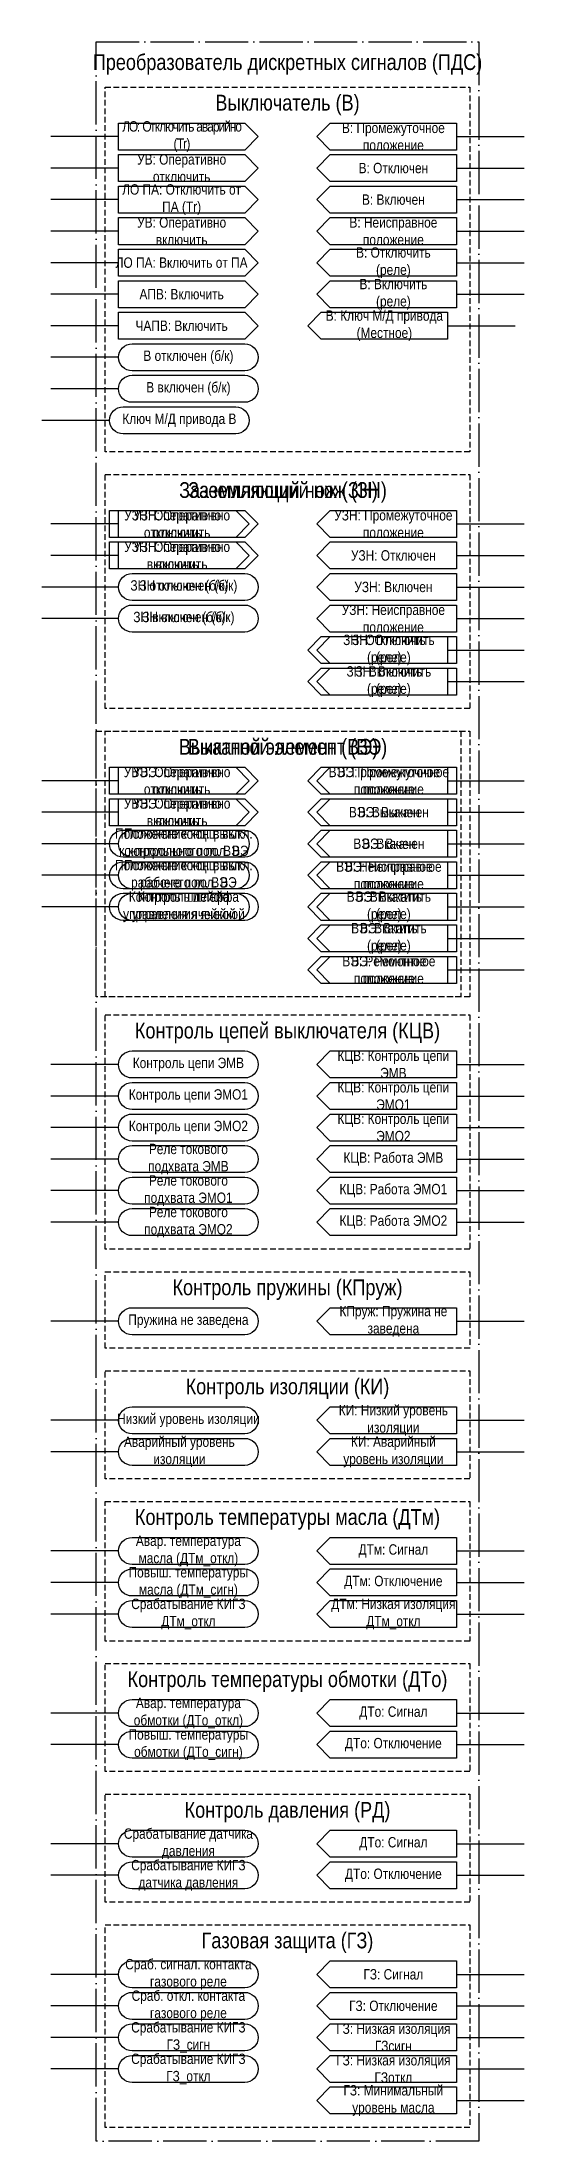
# Model space of a CAD drawing. Header units: millimetres. Extents: x -7300 to 495, y 0 to 1179.
# Drawn here: x -6437 to -6330, y 417 to 883 of the extents above; entities that cross this region are included whole.
import ezdxf

# ---------------------------------------------------------------- set-up
doc = ezdxf.new("R2010")
doc.units = ezdxf.units.MM
doc.linetypes.add('ACAD_ISO04W100', pattern=[30, 24, -3, 0, -3])
doc.linetypes.add('штриховая2', pattern=[0.375, 0.25, -0.125])
doc.layers.add('TEXT', color=7, linetype='Continuous', lineweight=25)
doc.styles.add('2.5_Gost_RD', font='ARIALN.TTF', dxfattribs={"height": 2.5})
doc.styles.add('3.5_Gost_RD', font='ARIALN.TTF', dxfattribs={"height": 3.5})

msp = doc.modelspace()

# ---------------------------------------------------------------- texts
at = {"color": 30, "ltscale": 100, "true_color": 0xf7941d, "char_height": 3.5, "attachment_point": 5, "style": '3.5_Gost_RD'}
for s, insert, width in [('Преобразователь дискретных сигналов (ПДС)', (-6382.5, 878), 85), ('Выключатель (В)', (-6382.5, 869), 81), ('Заземляющий нож (ЗН)', (-6384.5, 783), 81), ('Заземляющий нож (ЗН)', (-6382.5, 783), 81), ('Выкатной элемент (ВЭ)', (-6384.5, 726), 81), ('Выкатной элемент (ВЭ)', (-6382.5, 726), 81), ('Контроль цепей выключателя (КЦВ)', (-6382.5, 663), 81), ('Контроль пружины (КПруж)', (-6382.5, 606), 81), ('Контроль изоляции (КИ)', (-6382.5, 584), 81), ('Контроль температуры масла (ДТм)', (-6382.5, 555), 81), ('Контроль температуры обмотки (ДТо)', (-6382.5, 519), 81), ('Контроль давления (РД)', (-6382.5, 490), 81), ('Газовая защита (ГЗ)', (-6382.5, 461), 81)]:
    msp.add_mtext(s, dxfattribs=dict(at, insert=insert, width=width))
at = {"ltscale": 100, "char_height": 2.3, "attachment_point": 5, "style": '2.5_Gost_RD'}
for s, insert, width in [('{\\T0.85;ЛО: Отключить аварийно (Tr)}', (-6406, 862), 28), ('УВ: Оперативно отключить', (-6406, 855), 28), ('В: Отключен', (-6359, 855), 28), ('ЛО ПА: Отключить от ПА (Tr)', (-6406, 848), 28), ('В: Включен', (-6359, 848), 28), ('УВ: Оперативно включить', (-6406, 841), 28), ('ЛО ПА: Включить от ПА', (-6406, 834), 28), ('В: Отключить \\P(реле)', (-6359, 834), 28), ('В: Включить \\P(реле)', (-6359, 827), 28), ('АПВ: Включить', (-6406, 827), 28), ('ЧАПВ: Включить', (-6406, 820), 28), ('В: Ключ М/Д привода (Местное)', (-6361, 820), 28), ('В отключен (б/к)', (-6404.5, 813), 31), ('В включен (б/к)', (-6404.5, 806), 31), ('Ключ М/Д привода В', (-6406.5, 799), 31), ('УЗН: Оперативно отключить', (-6408, 776), 28), ('УЗН: Оперативно отключить', (-6406, 776), 28), ('УЗН: Оперативно включить', (-6408, 769), 28), ('УЗН: Оперативно включить', (-6406, 769), 28), ('УЗН: Отключен', (-6359, 769), 28), ('ЗН отключен (б/к)', (-6406.5, 762), 31), ('ЗН отключен (б/к)', (-6404.5, 762), 31), ('УЗН: Включен', (-6359, 762), 28), ('ЗН включен (б/к)', (-6406.5, 755), 31), ('ЗН включен (б/к)', (-6404.5, 755), 31), ('ЗН: Отключить \\P(реле)', (-6361, 748), 28), ('ЗН: Отключить \\P(реле)', (-6359, 748), 28), ('ЗН: Включить \\P(реле)', (-6361, 741), 28), ('ЗН: Включить \\P(реле)', (-6359, 741), 28), ('УВЭ: Оперативно отключить', (-6408, 719), 28), ('УВЭ: Оперативно отключить', (-6406, 719), 28), ('УВЭ: Оперативно включить', (-6408, 712), 28), ('УВЭ: Оперативно включить', (-6406, 712), 28), ('ВЭ: Выкачен', (-6361, 712), 28), ('ВЭ: Выкачен', (-6359, 712), 28), ('Положение конц. выкл. контрольного пол. ВЭ', (-6406.5, 705), 31), ('Положение конц. выкл. контрольного пол. ВЭ', (-6404.5, 705), 31), ('ВЭ: Вкачен', (-6361, 705), 28), ('ВЭ: Вкачен', (-6359, 705), 28), ('Положение конц. выкл. рабочего пол. ВЭ', (-6406.5, 698), 31), ('Положение конц. выкл. рабочего пол. ВЭ', (-6404.5, 698), 31), ('\\pt23;Контроль шлейфа управления ячейкой', (-6406.5, 691), 31), ('\\pt23;Контроль шлейфа управления ячейкой', (-6404.5, 691), 31), ('ВЭ: Выкатить \\P(реле)', (-6361, 691), 28), ('ВЭ: Выкатить \\P(реле)', (-6359, 691), 28), ('ВЭ: Вкатить \\P(реле)', (-6361, 684), 28), ('ВЭ: Вкатить \\P(реле)', (-6359, 684), 28), ('ВЭ: Ремонтное положение', (-6361, 677), 28), ('ВЭ: Ремонтное положение', (-6359, 677), 28), ('КЦВ: Контроль цепи ЭМВ', (-6359, 656), 28), ('КЦВ: Контроль цепи ЭМО1', (-6359, 649), 28), ('КЦВ: Контроль цепи ЭМО2', (-6359, 642), 28), ('КЦВ: Работа ЭМВ', (-6359, 635), 28), ('КЦВ: Работа ЭМО1', (-6359, 628), 28), ('КЦВ: Работа ЭМО2', (-6359, 621), 28), ('КПруж: Пружина не заведена', (-6359, 599), 28), ('КИ: Низкий уровень изоляции', (-6359, 577), 28), ('КИ: Аварийный уровень изоляции', (-6359, 570), 28), ('ДТм: {\\A1;Сигнал}', (-6359, 548), 28), ('ДТм: {\\A1;Отключение}', (-6359, 541), 28), ('ДТм: {\\A1;Низкая изоляция ДТм_откл}', (-6359, 534), 28), ('ДТо: {\\A1;Сигнал}', (-6359, 512), 28), ('ДТо: {\\A1;Отключение}', (-6359, 505), 28), ('ДТо: {\\A1;Сигнал}', (-6359, 483), 28), ('ДТо: {\\A1;Отключение}', (-6359, 476), 28), ('ГЗ: {\\A1;Сигнал}', (-6359, 454), 28), ('ГЗ: {\\A1;Отключение}', (-6359, 447), 28), ('ГЗ: {\\A1;Низкая изоляция ГЗсигн}', (-6359, 440), 28), ('ГЗ: {\\A1;Низкая изоляция ГЗоткл}', (-6359, 433), 28), ('ГЗ: {\\A1;Минимальный уровень масла}', (-6359, 426), 28)]:
    msp.add_mtext(s, dxfattribs=dict(at, insert=insert, width=width))
at = {"color": 6, "ltscale": 100, "char_height": 2.3, "width": 28, "attachment_point": 5, "style": '2.5_Gost_RD'}
for s, insert in [('В: Промежуточное положение', (-6359, 862)), ('В: Неисправное положение', (-6359, 841)), ('УЗН: Промежуточное положение', (-6359, 776)), ('УЗН: Неисправное положение', (-6359, 755)), ('ВЭ: Промежуточное положение', (-6361, 719)), ('ВЭ: Промежуточное положение', (-6359, 719)), ('ВЭ: Неисправное положение', (-6361, 698)), ('ВЭ: Неисправное положение', (-6359, 698))]:
    msp.add_mtext(s, dxfattribs=dict(at, insert=insert))
at = {"layer": 'TEXT', "ltscale": 100, "char_height": 2.3, "width": 31, "attachment_point": 5, "style": '2.5_Gost_RD'}
for s, insert in [('Контроль цепи ЭМВ', (-6404.5, 656)), ('Контроль цепи ЭМО1', (-6404.5, 649)), ('Контроль цепи ЭМО2', (-6404.5, 642)), ('Реле токового \\Pподхвата ЭМВ', (-6404.5, 635)), ('Реле токового \\Pподхвата ЭМО1', (-6404.5, 628)), ('Реле токового \\Pподхвата ЭМО2', (-6404.5, 621)), ('Пружина не заведена', (-6404.5, 599)), ('Низкий уровень изоляции', (-6404.5, 577)), ('Аварийный уровень изоляции', (-6406.5, 570)), ('\\A1;Авар. температура масла (ДТм_откл)', (-6404.5, 548)), ('\\A1;Повыш. температуры масла (ДТм_сигн)', (-6404.5, 541)), ('\\A1;Срабатывание КИГЗ ДТм_откл', (-6404.5, 534)), ('\\A1;Авар. температура обмотки (ДТо_откл)', (-6404.5, 512)), ('\\A1;Повыш. температуры обмотки (ДТо_сигн)', (-6404.5, 505)), ('\\A1;Срабатывание датчика давления', (-6404.5, 483)), ('\\A1;Срабатывание КИГЗ датчика давления', (-6404.5, 476)), ('\\A1;Сраб. сигнал. контакта газового реле', (-6404.5, 454)), ('\\A1;Сраб. откл. контакта газового реле', (-6404.5, 447)), ('\\A1;Срабатывание КИГЗ ГЗ_сигн', (-6404.5, 440)), ('\\A1;Срабатывание КИГЗ ГЗ_откл', (-6404.5, 433))]:
    msp.add_mtext(s, dxfattribs=dict(at, insert=insert))

# ---------------------------------------------------------------- linework, layer by layer
at = {"ltscale": 100}
for p, q in [((-6420, 862), (-6435, 862)), ((-6345, 862), (-6330, 862)), ((-6420, 855), (-6435, 855)), ((-6345, 855), (-6330, 855)), ((-6420, 848), (-6435, 848)), ((-6345, 848), (-6330, 848)), ((-6420, 841), (-6435, 841)), ((-6345, 841), (-6330, 841)), ((-6420, 834), (-6435, 834)), ((-6345, 834), (-6330, 834)), ((-6420, 827), (-6435, 827)), ((-6345, 827), (-6330, 827)), ((-6420, 820), (-6435, 820)), ((-6347, 820), (-6332, 820)), ((-6420, 813), (-6435, 813)), ((-6420, 806), (-6435, 806)), ((-6422, 799), (-6437, 799)), ((-6420, 776), (-6435, 776)), ((-6345, 776), (-6330, 776)), ((-6420, 769), (-6435, 769)), ((-6345, 769), (-6330, 769)), ((-6422, 762), (-6437, 762)), ((-6420, 762), (-6435, 762)), ((-6345, 762), (-6330, 762)), ((-6422, 755), (-6437, 755)), ((-6420, 755), (-6435, 755)), ((-6345, 755), (-6330, 755)), ((-6347, 748), (-6332, 748)), ((-6345, 748), (-6330, 748)), ((-6347, 741), (-6332, 741)), ((-6345, 741), (-6330, 741)), ((-6422, 719), (-6437, 719)), ((-6420, 719), (-6435, 719)), ((-6347, 719), (-6332, 719)), ((-6345, 719), (-6330, 719)), ((-6422, 712), (-6437, 712)), ((-6420, 712), (-6435, 712)), ((-6347, 712), (-6332, 712)), ((-6345, 712), (-6330, 712)), ((-6422, 705), (-6437, 705)), ((-6420, 705), (-6435, 705)), ((-6347, 705), (-6332, 705)), ((-6345, 705), (-6330, 705)), ((-6422, 698), (-6437, 698)), ((-6420, 698), (-6435, 698)), ((-6347, 698), (-6332, 698)), ((-6345, 698), (-6330, 698)), ((-6422, 691), (-6437, 691)), ((-6420, 691), (-6435, 691)), ((-6347, 691), (-6332, 691)), ((-6345, 691), (-6330, 691)), ((-6347, 684), (-6332, 684)), ((-6345, 684), (-6330, 684)), ((-6347, 677), (-6332, 677)), ((-6345, 677), (-6330, 677)), ((-6420, 656), (-6435, 656)), ((-6345, 656), (-6330, 656)), ((-6420, 649), (-6435, 649)), ((-6345, 649), (-6330, 649)), ((-6420, 642), (-6435, 642)), ((-6345, 642), (-6330, 642)), ((-6420, 635), (-6435, 635)), ((-6345, 635), (-6330, 635)), ((-6420, 628), (-6435, 628)), ((-6345, 628), (-6330, 628)), ((-6420, 621), (-6435, 621)), ((-6345, 621), (-6330, 621)), ((-6420, 599), (-6435, 599)), ((-6345, 599), (-6330, 599)), ((-6420, 577), (-6435, 577)), ((-6345, 577), (-6330, 577)), ((-6420, 570), (-6435, 570)), ((-6345, 570), (-6330, 570)), ((-6420, 548), (-6435, 548)), ((-6345, 548), (-6330, 548)), ((-6420, 541), (-6435, 541)), ((-6345, 541), (-6330, 541)), ((-6420, 534), (-6435, 534)), ((-6345, 534), (-6330, 534)), ((-6420, 512), (-6435, 512)), ((-6345, 512), (-6330, 512)), ((-6420, 505), (-6435, 505)), ((-6345, 505), (-6330, 505)), ((-6420, 483), (-6435, 483)), ((-6345, 483), (-6330, 483)), ((-6420, 476), (-6435, 476)), ((-6345, 476), (-6330, 476)), ((-6420, 454), (-6435, 454)), ((-6345, 454), (-6330, 454)), ((-6420, 447), (-6435, 447)), ((-6345, 447), (-6330, 447)), ((-6420, 440), (-6435, 440)), ((-6345, 440), (-6330, 440)), ((-6420, 433), (-6435, 433)), ((-6345, 433), (-6330, 433)), ((-6345, 426), (-6330, 426))]:
    msp.add_line(p, q, dxfattribs=at)
at = {"color": 251, "linetype": 'ACAD_ISO04W100', "lineweight": 30, "ltscale": 0.4, "true_color": 0x58595b}
msp.add_lwpolyline([(-6425, 883), (-6340, 883), (-6340, 417), (-6425, 417)], close=True, dxfattribs=at)
at = {"linetype": 'штриховая2', "ltscale": 5}
for points in [[(-6423, 873), (-6342, 873), (-6342, 792), (-6423, 792)], [(-6423, 787), (-6342, 787), (-6342, 735), (-6423, 735)], [(-6425, 730), (-6344, 730), (-6344, 671), (-6425, 671)], [(-6423, 730), (-6342, 730), (-6342, 671), (-6423, 671)], [(-6423, 667), (-6342, 667), (-6342, 615), (-6423, 615)], [(-6423, 610), (-6342, 610), (-6342, 593), (-6423, 593)], [(-6423, 588), (-6342, 588), (-6342, 564), (-6423, 564)], [(-6423, 559), (-6342, 559), (-6342, 528), (-6423, 528)], [(-6423, 523), (-6342, 523), (-6342, 499), (-6423, 499)], [(-6423, 494), (-6342, 494), (-6342, 470), (-6423, 470)], [(-6423, 465), (-6342, 465), (-6342, 420), (-6423, 420)]]:
    msp.add_lwpolyline(points, close=True, dxfattribs=at)
at = {"ltscale": 100}
for points in [[(-6392, 859), (-6420, 859), (-6420, 865), (-6392, 865), (-6389, 862)], [(-6345, 859), (-6373, 859), (-6376, 862), (-6373, 865), (-6345, 865)], [(-6392, 852), (-6420, 852), (-6420, 858), (-6392, 858), (-6389, 855)], [(-6373, 858), (-6345, 858), (-6345, 852), (-6373, 852), (-6376, 855)], [(-6392, 845), (-6420, 845), (-6420, 851), (-6392, 851), (-6389, 848)], [(-6373, 851), (-6345, 851), (-6345, 845), (-6373, 845), (-6376, 848)], [(-6392, 838), (-6420, 838), (-6420, 844), (-6392, 844), (-6389, 841)], [(-6373, 844), (-6345, 844), (-6345, 838), (-6373, 838), (-6376, 841)], [(-6392, 831), (-6420, 831), (-6420, 837), (-6392, 837), (-6389, 834)], [(-6373, 837), (-6345, 837), (-6345, 831), (-6373, 831), (-6376, 834)], [(-6392, 824), (-6420, 824), (-6420, 830), (-6392, 830), (-6389, 827)], [(-6373, 830), (-6345, 830), (-6345, 824), (-6373, 824), (-6376, 827)], [(-6392, 817), (-6420, 817), (-6420, 823), (-6392, 823), (-6389, 820)], [(-6375, 823), (-6347, 823), (-6347, 817), (-6375, 817), (-6378, 820)], [(-6394, 773), (-6422, 773), (-6422, 779), (-6394, 779), (-6391, 776)], [(-6392, 773), (-6420, 773), (-6420, 779), (-6392, 779), (-6389, 776)], [(-6345, 773), (-6373, 773), (-6376, 776), (-6373, 779), (-6345, 779)], [(-6394, 766), (-6422, 766), (-6422, 772), (-6394, 772), (-6391, 769)], [(-6392, 766), (-6420, 766), (-6420, 772), (-6392, 772), (-6389, 769)], [(-6373, 772), (-6345, 772), (-6345, 766), (-6373, 766), (-6376, 769)], [(-6373, 765), (-6345, 765), (-6345, 759), (-6373, 759), (-6376, 762)], [(-6373, 758), (-6345, 758), (-6345, 752), (-6373, 752), (-6376, 755)], [(-6375, 751), (-6347, 751), (-6347, 745), (-6375, 745), (-6378, 748)], [(-6373, 751), (-6345, 751), (-6345, 745), (-6373, 745), (-6376, 748)], [(-6375, 744), (-6347, 744), (-6347, 738), (-6375, 738), (-6378, 741)], [(-6373, 744), (-6345, 744), (-6345, 738), (-6373, 738), (-6376, 741)], [(-6394, 716), (-6422, 716), (-6422, 722), (-6394, 722), (-6391, 719)], [(-6392, 716), (-6420, 716), (-6420, 722), (-6392, 722), (-6389, 719)], [(-6347, 716), (-6375, 716), (-6378, 719), (-6375, 722), (-6347, 722)], [(-6345, 716), (-6373, 716), (-6376, 719), (-6373, 722), (-6345, 722)], [(-6394, 709), (-6422, 709), (-6422, 715), (-6394, 715), (-6391, 712)], [(-6392, 709), (-6420, 709), (-6420, 715), (-6392, 715), (-6389, 712)], [(-6375, 715), (-6347, 715), (-6347, 709), (-6375, 709), (-6378, 712)], [(-6373, 715), (-6345, 715), (-6345, 709), (-6373, 709), (-6376, 712)], [(-6375, 708), (-6347, 708), (-6347, 702), (-6375, 702), (-6378, 705)], [(-6373, 708), (-6345, 708), (-6345, 702), (-6373, 702), (-6376, 705)], [(-6375, 701), (-6347, 701), (-6347, 695), (-6375, 695), (-6378, 698)], [(-6373, 701), (-6345, 701), (-6345, 695), (-6373, 695), (-6376, 698)], [(-6375, 694), (-6347, 694), (-6347, 688), (-6375, 688), (-6378, 691)], [(-6373, 694), (-6345, 694), (-6345, 688), (-6373, 688), (-6376, 691)], [(-6375, 687), (-6347, 687), (-6347, 681), (-6375, 681), (-6378, 684)], [(-6373, 687), (-6345, 687), (-6345, 681), (-6373, 681), (-6376, 684)], [(-6375, 680), (-6347, 680), (-6347, 674), (-6375, 674), (-6378, 677)], [(-6373, 680), (-6345, 680), (-6345, 674), (-6373, 674), (-6376, 677)], [(-6345, 653), (-6373, 653), (-6376, 656), (-6373, 659), (-6345, 659)], [(-6373, 652), (-6345, 652), (-6345, 646), (-6373, 646), (-6376, 649)], [(-6373, 645), (-6345, 645), (-6345, 639), (-6373, 639), (-6376, 642)], [(-6373, 638), (-6345, 638), (-6345, 632), (-6373, 632), (-6376, 635)], [(-6373, 631), (-6345, 631), (-6345, 625), (-6373, 625), (-6376, 628)], [(-6373, 624), (-6345, 624), (-6345, 618), (-6373, 618), (-6376, 621)], [(-6345, 596), (-6373, 596), (-6376, 599), (-6373, 602), (-6345, 602)], [(-6373, 580), (-6345, 580), (-6345, 574), (-6373, 574), (-6376, 577)], [(-6345, 567), (-6373, 567), (-6376, 570), (-6373, 573), (-6345, 573)], [(-6345, 545), (-6373, 545), (-6376, 548), (-6373, 551), (-6345, 551)], [(-6373, 544), (-6345, 544), (-6345, 538), (-6373, 538), (-6376, 541)], [(-6373, 537), (-6345, 537), (-6345, 531), (-6373, 531), (-6376, 534)], [(-6345, 509), (-6373, 509), (-6376, 512), (-6373, 515), (-6345, 515)], [(-6373, 508), (-6345, 508), (-6345, 502), (-6373, 502), (-6376, 505)], [(-6345, 480), (-6373, 480), (-6376, 483), (-6373, 486), (-6345, 486)], [(-6373, 479), (-6345, 479), (-6345, 473), (-6373, 473), (-6376, 476)], [(-6345, 451), (-6373, 451), (-6376, 454), (-6373, 457), (-6345, 457)], [(-6373, 450), (-6345, 450), (-6345, 444), (-6373, 444), (-6376, 447)], [(-6373, 443), (-6345, 443), (-6345, 437), (-6373, 437), (-6376, 440)], [(-6373, 436), (-6345, 436), (-6345, 430), (-6373, 430), (-6376, 433)], [(-6373, 429), (-6345, 429), (-6345, 423), (-6373, 423), (-6376, 426)]]:
    msp.add_lwpolyline(points, close=True, dxfattribs=at)
for points in [[(-6417, 810, -1), (-6417, 816), (-6392, 816, -1), (-6392, 810)], [(-6417, 803, -1), (-6417, 809), (-6392, 809, -1), (-6392, 803)], [(-6419, 796, -1), (-6419, 802), (-6394, 802, -1), (-6394, 796)], [(-6417, 759, -1), (-6417, 765), (-6392, 765, -1), (-6392, 759)], [(-6417, 752, -1), (-6417, 758), (-6392, 758, -1), (-6392, 752)], [(-6419, 702, -1), (-6419, 708), (-6394, 708, -1), (-6394, 702)], [(-6417, 702, -1), (-6417, 708), (-6392, 708, -1), (-6392, 702)], [(-6419, 695, -1), (-6419, 701), (-6394, 701, -1), (-6394, 695)], [(-6417, 695, -1), (-6417, 701), (-6392, 701, -1), (-6392, 695)], [(-6419, 688, -1), (-6419, 694), (-6394, 694, -1), (-6394, 688)], [(-6417, 688, -1), (-6417, 694), (-6392, 694, -1), (-6392, 688)], [(-6417, 653, -1), (-6417, 659), (-6392, 659, -1), (-6392, 653)], [(-6417, 646, -1), (-6417, 652), (-6392, 652, -1), (-6392, 646)], [(-6417, 639, -1), (-6417, 645), (-6392, 645, -1), (-6392, 639)], [(-6417, 632, -1), (-6417, 638), (-6392, 638, -1), (-6392, 632)], [(-6417, 625, -1), (-6417, 631), (-6392, 631, -1), (-6392, 625)], [(-6417, 618, -1), (-6417, 624), (-6392, 624, -1), (-6392, 618)], [(-6417, 596, -1), (-6417, 602), (-6392, 602, -1), (-6392, 596)], [(-6417, 574, -1), (-6417, 580), (-6392, 580, -1), (-6392, 574)], [(-6417, 567, -1), (-6417, 573), (-6392, 573, -1), (-6392, 567)], [(-6417, 545, -1), (-6417, 551), (-6392, 551, -1), (-6392, 545)], [(-6417, 538, -1), (-6417, 544), (-6392, 544, -1), (-6392, 538)], [(-6417, 531, -1), (-6417, 537), (-6392, 537, -1), (-6392, 531)], [(-6417, 509, -1), (-6417, 515), (-6392, 515, -1), (-6392, 509)], [(-6417, 502, -1), (-6417, 508), (-6392, 508, -1), (-6392, 502)], [(-6417, 480, -1), (-6417, 486), (-6392, 486, -1), (-6392, 480)], [(-6417, 473, -1), (-6417, 479), (-6392, 479, -1), (-6392, 473)], [(-6417, 451, -1), (-6417, 457), (-6392, 457, -1), (-6392, 451)], [(-6417, 444, -1), (-6417, 450), (-6392, 450, -1), (-6392, 444)], [(-6417, 437, -1), (-6417, 443), (-6392, 443, -1), (-6392, 437)], [(-6417, 430, -1), (-6417, 436), (-6392, 436, -1), (-6392, 430)]]:
    msp.add_lwpolyline(points, format="xyb", close=True, dxfattribs=at)

msp.set_redraw_order([(e.dxf.handle, doc.entitydb.next_handle()) for e in msp.query("TEXT MTEXT ATTDEF DIMENSION ARC_DIMENSION")])  # texts and dimensions are drawn at this point

doc.saveas('drawing.dxf')
